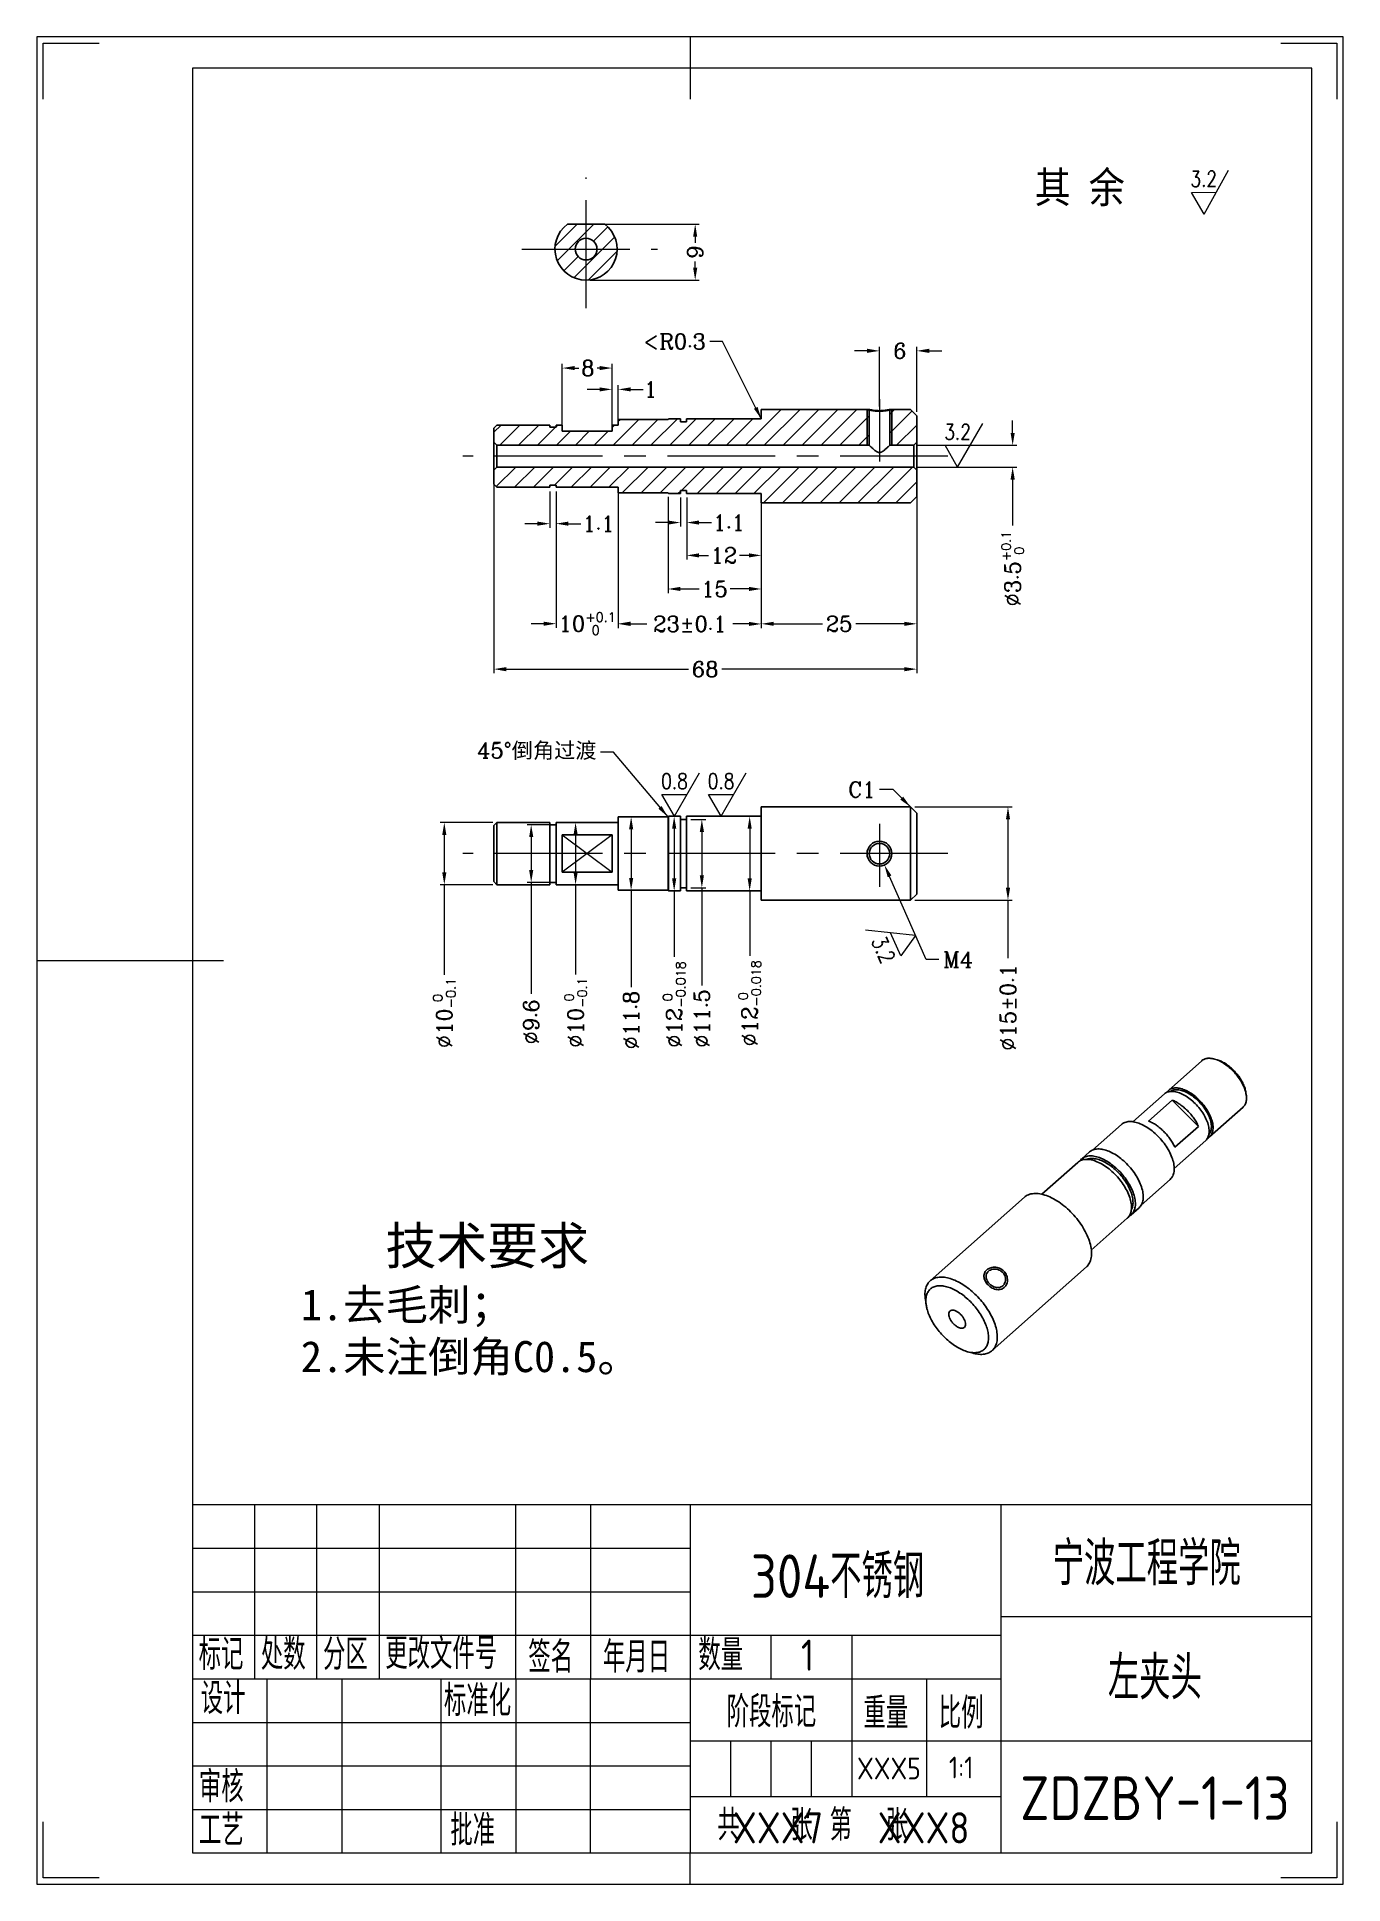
# Model space of a CAD drawing. Header units: millimetres. Extents: x 348 to 7549, y -2121 to -1262.
# Drawn here: x 5816.5 to 6026.5, y -2121.3 to -1824.3 of the extents above; entities that cross this region are included whole.
import ezdxf
from ezdxf.enums import TextEntityAlignment as Align

# ---------------------------------------------------------------- set-up
doc = ezdxf.new("R2010")
doc.units = ezdxf.units.MM
doc.header["$LTSCALE"] = 46.255
doc.header["$PDMODE"] = 3
doc.header["$PDSIZE"] = 8
doc.linetypes.add('CENTER', pattern=[0.6, 0.375, -0.075, 0.075, -0.075])
doc.layers.get('0').update_dxf_attribs({"linetype": 'CONTINUOUS'})
doc.layers.get('Defpoints').update_dxf_attribs({"linetype": 'CONTINUOUS'})
doc.layers.add('02___PRT_ALL_AXES', color=7, linetype='CONTINUOUS')
for name, color, linetype, lineweight in [('dim', 82, 'CONTINUOUS', 9), ('中心线', 2, 'CENTER', 13), ('剖面线', 4, 'CONTINUOUS', 13), ('图框_内框线', 5, 'CONTINUOUS', 13), ('图框_外框线', 7, 'CONTINUOUS', 13), ('图框_标题栏属性', 1, 'CONTINUOUS', 13), ('图框_标题栏文字', 6, 'CONTINUOUS', 13), ('图框_角线', 5, 'CONTINUOUS', 13), ('尺寸线', 80, 'CONTINUOUS', 13), ('文字', 3, 'CONTINUOUS', 13), ('粗实线', 7, 'CONTINUOUS', 20), ('细实线', 20, 'CONTINUOUS', 13)]:
    doc.layers.add(name, color=color, linetype=linetype, lineweight=lineweight)
doc.styles.add('ROMANC', font='romanc.shx', dxfattribs={"bigfont": 'gbcbig.shx'})
doc.styles.get("Standard").update_dxf_attribs({"font": 'txt', "width": 0.85, "bigfont": 'gbcbig.shx'})
doc.styles.add('TXT08', font='txt.shx', dxfattribs={"width": 0.8, "bigfont": 'gbcbig.shx'})
doc.styles.add('宋体', font='SimSun.ttf')
doc.styles.add('工程字', font='gbenor.shx', dxfattribs={"bigfont": 'gbcbig.shx'})
doc.dimstyles.new('YanXiu', dxfattribs={"dimtxt": 2.5, "dimasz": 2.2, "dimexe": 0.66, "dimexo": 0.66, "dimgap": 0.66, "dimtad": 0, "dimtoh": 1, "dimdsep": 46, "dimtxsty": 'ROMANC', "dimcen": 0, "dimclrd": 256, "dimclre": 131, "dimclrt": 42, "dimazin": 2, "dimtfac": 1, "dimtofl": 0, "dimtmove": 0, "dimatfit": 3, "dimfxl": 1, "dimlwd": 5, "dimlwe": 5, "dimarcsym": 0})

msp = doc.modelspace()

# ---------------------------------------------------------------- texts
at = {"layer": 'dim', "style": 'TXT08', "width": 0.8}
for rotation, p in [(1.0876714, (6004.052, -1847.07723)), (293.8541441, (5952.56733, -1971.0064))]:
    msp.add_text('3.2', height=2.5, rotation=rotation, dxfattribs=at).set_placement(p, align=Align.MIDDLE)
for s, p in [('3.2', (5964.49147, -1887.75715)), ('0.8', (5918.97673, -1943.91577)), ('0.8', (5926.46325, -1943.91577))]:
    msp.add_text(s, height=2.5, dxfattribs=at).set_placement(p, align=Align.MIDDLE)
at = {"layer": 'dim', "color": 42, "char_height": 2.5, "attachment_point": 9, "style": 'ROMANC'}
for s, insert in [('<R0.3', (5924.0132, -1874.46828)), ('45%%D{\\fFangSong|b0|i0|c134|p49;倒角过渡}', (5906.43689, -1940.52995)), ('C1', (5951.2713, -1946.52491))]:
    msp.add_mtext(s, dxfattribs=dict(at, insert=insert))
at = {"layer": '中心线', "insert": (5852.09116, -2015.60536), "char_height": 8, "width": 94.3756905, "attachment_point": 1, "style": '宋体'}
msp.add_mtext('{\\H0.75x;     技术要求\\P\\H0.83333x;  1.去毛刺；\\P  2.未注倒角C0.5。}', dxfattribs=at)
at = {"layer": '图框_标题栏属性', "style": '工程字'}
for tag, text, p in [('宁波工程学院', 'xxx2', (5994.89846, -2069.32496)), ('304不锈钢', 'xxx1', (5945.18817, -2071.41513)), ('左夹头', 'xxx3', (5996.21299, -2087.72343)), ('ZDZBY-1-13', 'xxx4', (5996.21299, -2107.43608))]:
    msp.add_attdef(tag, text=text, height=7, dxfattribs=at).set_placement(p, align=Align.MIDDLE)
for tag, text, height, p in [('XXX5', 'xxx5', 3.5, (5953.44426, -2102.67294)), ('1:1', 'xxx6', 3.5, (5965.06645, -2102.51391)), ('XXX7', 'xxx7', 5, (5935.61295, -2112.21422)), ('XXX8', 'xxx8', 5, (5959.01654, -2112.21422))]:
    msp.add_attdef(tag, text=text, height=height, dxfattribs=at).set_placement(p, align=Align.MIDDLE_CENTER)
at = {"layer": '图框_标题栏文字', "style": '工程字'}
for s, p in [('标记', (5842.46593, -2086.81804)), ('处数', (5852.46593, -2086.81804)), ('分区', (5862.46593, -2086.81804)), ('更改文件号', (5872.46593, -2086.66963)), ('签名', (5895.46593, -2087.25676)), ('年月日', (5907.46593, -2087.25676)), ('数量', (5922.80055, -2086.90829)), ('1', (5939.30621, -2086.95146)), ('设计', (5842.80055, -2093.90829)), ('标准化', (5881.90495, -2094.25676)), ('阶段标记', (5927.35671, -2096.05676)), ('重量', (5949.35671, -2096.25676)), ('比例', (5961.46593, -2096.25676)), ('审核', (5842.511, -2108.10837)), ('工艺', (5842.511, -2115.10837)), ('批准', (5882.93596, -2115.10837)), ('共   张 第  张', (5925.86666, -2114.25676))]:
    msp.add_text(s, height=5, dxfattribs=at).set_placement(p)
at = {"layer": '文字', "insert": (5976.88721, -1845.9347), "char_height": 5, "width": 46.5466241, "attachment_point": 1}
msp.add_mtext('{\\fSimSun|b0|i0|c134|p2;其 余} ', dxfattribs=at)

# ---------------------------------------------------------------- blocks, each defined once
blk = doc.blocks.new('*D125')
at = {"layer": 'Defpoints', "color": 0, "transparency": 16777216}
for p in [(5932.93, -1899.17), (5957.93, -1898.17), (5957.93, -1918.62)]:
    blk.add_point(p, dxfattribs=at)
at = {"layer": 'dim', "color": 131, "lineweight": 5, "transparency": 16777216}
for p, q in [((5932.93, -1899.83), (5932.93, -1919.28)), ((5957.93, -1898.83), (5957.93, -1919.28))]:
    blk.add_line(p, q, dxfattribs=at)
at = {"layer": 'dim', "lineweight": 5, "transparency": 16777216}
for p, q in [((5934.93, -1918.62), (5942.75, -1918.62)), ((5955.93, -1918.62), (5948.11, -1918.62))]:
    blk.add_line(p, q, dxfattribs=at)
at = {"layer": 'dim', "transparency": 16777216}
for points in [[(5934.93, -1918.29), (5934.93, -1918.95), (5932.93, -1918.62)], [(5955.93, -1918.29), (5955.93, -1918.95), (5957.93, -1918.62)]]:
    blk.add_solid(points, dxfattribs=at)
at = {"layer": 'dim', "color": 42, "transparency": 16777216, "insert": (5945.43, -1918.62), "char_height": 2.5, "attachment_point": 5, "style": 'ROMANC'}
blk.add_mtext('25', dxfattribs=at)
blk = doc.blocks.new('*D126')
at = {"layer": 'Defpoints', "color": 0, "transparency": 16777216}
for p in [(5920.93, -1897.67), (5932.93, -1897.67), (5932.93, -1907.62)]:
    blk.add_point(p, dxfattribs=at)
at = {"layer": 'dim', "color": 131, "lineweight": 5, "transparency": 16777216}
for p, q in [((5920.93, -1898.33), (5920.93, -1908.28)), ((5932.93, -1898.33), (5932.93, -1908.28))]:
    blk.add_line(p, q, dxfattribs=at)
at = {"layer": 'dim', "lineweight": 5, "transparency": 16777216}
for p, q in [((5922.93, -1907.62), (5924.42, -1907.62)), ((5930.93, -1907.62), (5929.44, -1907.62))]:
    blk.add_line(p, q, dxfattribs=at)
at = {"layer": 'dim', "transparency": 16777216}
for points in [[(5922.93, -1907.28), (5922.93, -1907.95), (5920.93, -1907.62)], [(5930.93, -1907.28), (5930.93, -1907.95), (5932.93, -1907.62)]]:
    blk.add_solid(points, dxfattribs=at)
at = {"layer": 'dim', "color": 42, "transparency": 16777216, "insert": (5926.93, -1907.62), "char_height": 2.5, "attachment_point": 5, "style": 'ROMANC'}
blk.add_mtext('12', dxfattribs=at)
blk = doc.blocks.new('*D127')
at = {"layer": 'Defpoints', "color": 0, "transparency": 16777216}
for p in [(5919.93, -1897.67), (5920.93, -1897.67), (5920.93, -1902.34)]:
    blk.add_point(p, dxfattribs=at)
at = {"layer": 'dim', "color": 131, "lineweight": 5, "transparency": 16777216}
for p, q in [((5919.93, -1898.33), (5919.93, -1903)), ((5920.93, -1898.33), (5920.93, -1903))]:
    blk.add_line(p, q, dxfattribs=at)
at = {"layer": 'dim', "lineweight": 5, "transparency": 16777216}
for p, q in [((5917.93, -1902.34), (5915.93, -1902.34)), ((5922.93, -1902.34), (5924.93, -1902.34))]:
    blk.add_line(p, q, dxfattribs=at)
at = {"layer": 'dim', "transparency": 16777216}
for points in [[(5917.93, -1902.01), (5917.93, -1902.67), (5919.93, -1902.34)], [(5922.93, -1902.01), (5922.93, -1902.67), (5920.93, -1902.34)]]:
    blk.add_solid(points, dxfattribs=at)
at = {"layer": 'dim', "color": 42, "transparency": 16777216, "insert": (5927.73, -1902.34), "char_height": 2.5, "attachment_point": 5, "style": 'ROMANC'}
blk.add_mtext('1.1', dxfattribs=at)
blk = doc.blocks.new('*D128')
at = {"layer": 'Defpoints', "color": 0, "transparency": 16777216}
for p in [(5917.93, -1897.57), (5932.93, -1897.67), (5932.93, -1913.02)]:
    blk.add_point(p, dxfattribs=at)
at = {"layer": 'dim', "color": 131, "lineweight": 5, "transparency": 16777216}
for p, q in [((5917.93, -1898.23), (5917.93, -1913.68)), ((5932.93, -1898.33), (5932.93, -1913.68))]:
    blk.add_line(p, q, dxfattribs=at)
at = {"layer": 'dim', "lineweight": 5, "transparency": 16777216}
for p, q in [((5919.93, -1913.02), (5922.92, -1913.02)), ((5930.93, -1913.02), (5927.94, -1913.02))]:
    blk.add_line(p, q, dxfattribs=at)
at = {"layer": 'dim', "transparency": 16777216}
for points in [[(5919.93, -1912.68), (5919.93, -1913.35), (5917.93, -1913.02)], [(5930.93, -1912.68), (5930.93, -1913.35), (5932.93, -1913.02)]]:
    blk.add_solid(points, dxfattribs=at)
at = {"layer": 'dim', "color": 42, "transparency": 16777216, "insert": (5925.43, -1913.02), "char_height": 2.5, "attachment_point": 5, "style": 'ROMANC'}
blk.add_mtext('15', dxfattribs=at)
blk = doc.blocks.new('*D129')
at = {"layer": 'Defpoints', "color": 0, "transparency": 16777216}
for p in [(5909.93, -1897.57), (5932.93, -1897.67), (5932.93, -1918.64)]:
    blk.add_point(p, dxfattribs=at)
at = {"layer": 'dim', "color": 131, "lineweight": 5, "transparency": 16777216}
for p, q in [((5909.93, -1898.23), (5909.93, -1919.3)), ((5932.93, -1898.33), (5932.93, -1919.3))]:
    blk.add_line(p, q, dxfattribs=at)
at = {"layer": 'dim', "lineweight": 5, "transparency": 16777216}
for p, q in [((5911.93, -1918.64), (5914.52, -1918.64)), ((5930.93, -1918.64), (5928.34, -1918.64))]:
    blk.add_line(p, q, dxfattribs=at)
at = {"layer": 'dim', "transparency": 16777216}
for points in [[(5911.93, -1918.31), (5911.93, -1918.97), (5909.93, -1918.64)], [(5930.93, -1918.31), (5930.93, -1918.97), (5932.93, -1918.64)]]:
    blk.add_solid(points, dxfattribs=at)
at = {"layer": 'dim', "color": 42, "transparency": 16777216, "insert": (5921.43, -1918.64), "char_height": 2.5, "attachment_point": 5, "style": 'ROMANC'}
blk.add_mtext('\\A1;23±0.1', dxfattribs=at)
blk = doc.blocks.new('*D130')
at = {"layer": 'Defpoints', "color": 0, "transparency": 16777216}
for p in [(5899.93, -1896.67), (5909.93, -1896.67), (5909.93, -1918.6)]:
    blk.add_point(p, dxfattribs=at)
at = {"layer": 'dim', "color": 131, "lineweight": 5, "transparency": 16777216}
for p, q in [((5899.93, -1897.33), (5899.93, -1919.26)), ((5909.93, -1897.33), (5909.93, -1919.26))]:
    blk.add_line(p, q, dxfattribs=at)
at = {"layer": 'dim', "lineweight": 5, "transparency": 16777216}
for p, q in [((5897.93, -1918.6), (5895.93, -1918.6)), ((5911.93, -1918.6), (5913.93, -1918.6))]:
    blk.add_line(p, q, dxfattribs=at)
at = {"layer": 'dim', "transparency": 16777216}
for points in [[(5897.93, -1918.27), (5897.93, -1918.94), (5899.93, -1918.6)], [(5911.93, -1918.27), (5911.93, -1918.94), (5909.93, -1918.6)]]:
    blk.add_solid(points, dxfattribs=at)
at = {"layer": 'dim', "color": 42, "transparency": 16777216, "insert": (5904.93, -1918.6), "char_height": 2.5, "attachment_point": 5, "style": 'ROMANC'}
blk.add_mtext('\\A1;10{\\H1.500000;\\S+0.1^  0;}', dxfattribs=at)
blk = doc.blocks.new('*D131')
at = {"layer": 'Defpoints', "color": 0, "transparency": 16777216}
for p in [(5889.93, -1891.67), (5957.93, -1891.67), (5957.93, -1925.91)]:
    blk.add_point(p, dxfattribs=at)
at = {"layer": 'dim', "color": 131, "lineweight": 5, "transparency": 16777216}
for p, q in [((5889.93, -1892.33), (5889.93, -1926.57)), ((5957.93, -1892.33), (5957.93, -1926.57))]:
    blk.add_line(p, q, dxfattribs=at)
at = {"layer": 'dim', "lineweight": 5, "transparency": 16777216}
for p, q in [((5891.93, -1925.91), (5921.25, -1925.91)), ((5955.93, -1925.91), (5926.61, -1925.91))]:
    blk.add_line(p, q, dxfattribs=at)
at = {"layer": 'dim', "transparency": 16777216}
for points in [[(5891.93, -1925.58), (5891.93, -1926.25), (5889.93, -1925.91)], [(5955.93, -1925.58), (5955.93, -1926.25), (5957.93, -1925.91)]]:
    blk.add_solid(points, dxfattribs=at)
at = {"layer": 'dim', "color": 42, "transparency": 16777216, "insert": (5923.93, -1925.91), "char_height": 2.5, "attachment_point": 5, "style": 'ROMANC'}
blk.add_mtext('68', dxfattribs=at)
blk = doc.blocks.new('*D132')
at = {"layer": 'Defpoints', "color": 0, "transparency": 16777216}
for p in [(5898.93, -1896.67), (5899.93, -1896.67), (5899.93, -1902.52)]:
    blk.add_point(p, dxfattribs=at)
at = {"layer": 'dim', "color": 131, "lineweight": 5, "transparency": 16777216}
for p, q in [((5898.93, -1897.33), (5898.93, -1903.18)), ((5899.93, -1897.33), (5899.93, -1903.18))]:
    blk.add_line(p, q, dxfattribs=at)
at = {"layer": 'dim', "lineweight": 5, "transparency": 16777216}
for p, q in [((5896.93, -1902.52), (5894.93, -1902.52)), ((5901.93, -1902.52), (5903.93, -1902.52))]:
    blk.add_line(p, q, dxfattribs=at)
at = {"layer": 'dim', "transparency": 16777216}
for points in [[(5896.93, -1902.18), (5896.93, -1902.85), (5898.93, -1902.52)], [(5901.93, -1902.18), (5901.93, -1902.85), (5899.93, -1902.52)]]:
    blk.add_solid(points, dxfattribs=at)
at = {"layer": 'dim', "color": 42, "transparency": 16777216, "insert": (5906.73, -1902.52), "char_height": 2.5, "attachment_point": 5, "style": 'ROMANC'}
blk.add_mtext('1.1', dxfattribs=at)
blk = doc.blocks.new('*D133')
at = {"layer": 'Defpoints', "color": 0, "transparency": 16777216}
for p in [(5957.93, -1874.73), (5951.93, -1884.35), (5957.93, -1885.17)]:
    blk.add_point(p, dxfattribs=at)
at = {"layer": 'dim', "color": 131, "lineweight": 5, "transparency": 16777216}
for p, q in [((5951.93, -1883.69), (5951.93, -1874.07)), ((5957.93, -1884.51), (5957.93, -1874.07))]:
    blk.add_line(p, q, dxfattribs=at)
at = {"layer": 'dim', "lineweight": 5, "transparency": 16777216}
for p, q in [((5949.93, -1874.73), (5947.93, -1874.73)), ((5959.93, -1874.73), (5961.93, -1874.73))]:
    blk.add_line(p, q, dxfattribs=at)
at = {"layer": 'dim', "transparency": 16777216}
for points in [[(5949.93, -1874.39), (5949.93, -1875.06), (5951.93, -1874.73)], [(5959.93, -1874.39), (5959.93, -1875.06), (5957.93, -1874.73)]]:
    blk.add_solid(points, dxfattribs=at)
at = {"layer": 'dim', "color": 42, "transparency": 16777216, "insert": (5955.23, -1874.73), "char_height": 2.5, "attachment_point": 5, "style": 'ROMANC'}
blk.add_mtext('6', dxfattribs=at)
blk = doc.blocks.new('*D134')
at = {"layer": 'Defpoints', "color": 0, "transparency": 16777216}
for p in [(5904.76, -1854.37), (5904.76, -1863.37), (5922.3, -1863.37)]:
    blk.add_point(p, dxfattribs=at)
at = {"layer": 'dim', "color": 131, "lineweight": 5, "transparency": 16777216}
for p, q in [((5905.42, -1854.37), (5922.96, -1854.37)), ((5905.42, -1863.37), (5922.96, -1863.37))]:
    blk.add_line(p, q, dxfattribs=at)
at = {"layer": 'dim', "lineweight": 5, "transparency": 16777216}
for p, q in [((5922.3, -1856.37), (5922.3, -1857.38)), ((5922.3, -1861.37), (5922.3, -1860.36))]:
    blk.add_line(p, q, dxfattribs=at)
at = {"layer": 'dim', "transparency": 16777216}
for points in [[(5921.97, -1856.37), (5922.63, -1856.37), (5922.3, -1854.37)], [(5921.97, -1861.37), (5922.63, -1861.37), (5922.3, -1863.37)]]:
    blk.add_solid(points, dxfattribs=at)
at = {"layer": 'dim', "color": 42, "transparency": 16777216, "insert": (5922.3, -1858.87), "char_height": 2.5, "attachment_point": 5, "rotation": 90, "style": 'ROMANC'}
blk.add_mtext('9', dxfattribs=at)
blk = doc.blocks.new('*D135')
at = {"layer": 'Defpoints', "color": 0, "transparency": 16777216}
for p in [(5957.43, -1889.92), (5957.43, -1893.42), (5973.34, -1893.42)]:
    blk.add_point(p, dxfattribs=at)
at = {"layer": 'dim', "lineweight": 5, "transparency": 16777216}
for p, q in [((5973.34, -1887.92), (5973.34, -1885.92)), ((5973.34, -1895.42), (5973.34, -1902.82))]:
    blk.add_line(p, q, dxfattribs=at)
at = {"layer": 'dim', "color": 131, "lineweight": 5, "transparency": 16777216}
for p, q in [((5958.09, -1889.92), (5974, -1889.92)), ((5958.09, -1893.42), (5974, -1893.42))]:
    blk.add_line(p, q, dxfattribs=at)
at = {"layer": 'dim', "transparency": 16777216}
for points in [[(5973.01, -1887.92), (5973.68, -1887.92), (5973.34, -1889.92)], [(5973.01, -1895.42), (5973.68, -1895.42), (5973.34, -1893.42)]]:
    blk.add_solid(points, dxfattribs=at)
at = {"layer": 'dim', "color": 42, "transparency": 16777216, "insert": (5973.34, -1909.75), "char_height": 2.5, "attachment_point": 5, "rotation": 90, "style": 'ROMANC'}
blk.add_mtext('\\A1;%%c3.5{\\H1.500000;\\S+0.1^  0;}', dxfattribs=at)
blk = doc.blocks.new('*D136')
at = {"layer": 'Defpoints', "color": 0, "transparency": 16777216}
for p in [(5899.93, -1950.92), (5895.93, -1960.22), (5899.93, -1960.22)]:
    blk.add_point(p, dxfattribs=at)
at = {"layer": 'dim', "color": 131, "lineweight": 5, "transparency": 16777216}
for p, q in [((5899.27, -1950.92), (5895.27, -1950.92)), ((5899.27, -1960.22), (5895.27, -1960.22))]:
    blk.add_line(p, q, dxfattribs=at)
at = {"layer": 'dim', "lineweight": 5, "transparency": 16777216}
for p, q in [((5895.93, -1952.92), (5895.93, -1958.22)), ((5895.93, -1960.22), (5895.93, -1978.13))]:
    blk.add_line(p, q, dxfattribs=at)
at = {"layer": 'dim', "transparency": 16777216}
for points in [[(5895.6, -1952.92), (5896.27, -1952.92), (5895.93, -1950.92)], [(5895.6, -1958.22), (5896.27, -1958.22), (5895.93, -1960.22)]]:
    blk.add_solid(points, dxfattribs=at)
at = {"layer": 'dim', "color": 42, "transparency": 16777216, "insert": (5895.93, -1982.6), "char_height": 2.5, "attachment_point": 5, "rotation": 90, "style": 'ROMANC'}
blk.add_mtext('%%C9.6', dxfattribs=at)
blk = doc.blocks.new('*D137')
at = {"layer": 'Defpoints', "color": 0, "transparency": 16777216}
for p in [(5920.93, -1950.07), (5920.93, -1961.07), (5923.37, -1961.07)]:
    blk.add_point(p, dxfattribs=at)
at = {"layer": 'dim', "color": 131, "lineweight": 5, "transparency": 16777216}
for p, q in [((5921.59, -1950.07), (5924.03, -1950.07)), ((5921.59, -1961.07), (5924.03, -1961.07))]:
    blk.add_line(p, q, dxfattribs=at)
at = {"layer": 'dim', "lineweight": 5, "transparency": 16777216}
for p, q in [((5923.37, -1952.07), (5923.37, -1959.07)), ((5923.37, -1961.07), (5923.37, -1976.77))]:
    blk.add_line(p, q, dxfattribs=at)
at = {"layer": 'dim', "transparency": 16777216}
for points in [[(5923.04, -1952.07), (5923.71, -1952.07), (5923.37, -1950.07)], [(5923.04, -1959.07), (5923.71, -1959.07), (5923.37, -1961.07)]]:
    blk.add_solid(points, dxfattribs=at)
at = {"layer": 'dim', "color": 42, "transparency": 16777216, "insert": (5923.37, -1982.07), "char_height": 2.5, "attachment_point": 5, "rotation": 90, "style": 'ROMANC'}
blk.add_mtext('%%C11.5', dxfattribs=at)
blk = doc.blocks.new('*D138')
at = {"layer": 'Defpoints', "color": 0, "transparency": 16777216}
for p in [(5932.93, -1949.57), (5931.06, -1961.57), (5932.93, -1961.57)]:
    blk.add_point(p, dxfattribs=at)
at = {"layer": 'dim', "color": 131, "lineweight": 5, "transparency": 16777216}
for p, q in [((5932.27, -1949.57), (5930.4, -1949.57)), ((5932.27, -1961.57), (5930.4, -1961.57))]:
    blk.add_line(p, q, dxfattribs=at)
at = {"layer": 'dim', "lineweight": 5, "transparency": 16777216}
for p, q in [((5931.06, -1951.57), (5931.06, -1959.57)), ((5931.06, -1961.57), (5931.06, -1972))]:
    blk.add_line(p, q, dxfattribs=at)
at = {"layer": 'dim', "transparency": 16777216}
for points in [[(5930.73, -1951.57), (5931.39, -1951.57), (5931.06, -1949.57)], [(5930.73, -1959.57), (5931.39, -1959.57), (5931.06, -1961.57)]]:
    blk.add_solid(points, dxfattribs=at)
at = {"layer": 'dim', "color": 42, "transparency": 16777216, "insert": (5931.06, -1979.66), "char_height": 2.5, "attachment_point": 5, "rotation": 90, "style": 'ROMANC'}
blk.add_mtext('\\A1;%%c12{\\H1.500000;\\S 0^ -0.018;}', dxfattribs=at)
blk = doc.blocks.new('*D139')
at = {"layer": 'Defpoints', "color": 0, "transparency": 16777216}
for p in [(5918.03, -1949.57), (5918.03, -1961.57), (5918.92, -1961.57)]:
    blk.add_point(p, dxfattribs=at)
at = {"layer": 'dim', "color": 131, "lineweight": 5, "transparency": 16777216}
for p, q in [((5918.69, -1949.57), (5919.58, -1949.57)), ((5918.69, -1961.57), (5919.58, -1961.57))]:
    blk.add_line(p, q, dxfattribs=at)
at = {"layer": 'dim', "lineweight": 5, "transparency": 16777216}
for p, q in [((5918.92, -1951.57), (5918.92, -1959.57)), ((5918.92, -1961.57), (5918.92, -1972.18))]:
    blk.add_line(p, q, dxfattribs=at)
at = {"layer": 'dim', "transparency": 16777216}
for points in [[(5918.59, -1951.57), (5919.26, -1951.57), (5918.92, -1949.57)], [(5918.59, -1959.57), (5919.26, -1959.57), (5918.92, -1961.57)]]:
    blk.add_solid(points, dxfattribs=at)
at = {"layer": 'dim', "color": 42, "transparency": 16777216, "insert": (5918.92, -1979.84), "char_height": 2.5, "attachment_point": 5, "rotation": 90, "style": 'ROMANC'}
blk.add_mtext('\\A1;%%c12{\\H1.500000;\\S 0^ -0.018;}', dxfattribs=at)
blk = doc.blocks.new('*D140')
at = {"layer": 'Defpoints', "color": 0, "transparency": 16777216}
for p in [(5909.93, -1949.67), (5909.93, -1961.47), (5912, -1961.47)]:
    blk.add_point(p, dxfattribs=at)
at = {"layer": 'dim', "color": 131, "lineweight": 5, "transparency": 16777216}
for p, q in [((5910.59, -1949.67), (5912.66, -1949.67)), ((5910.59, -1961.47), (5912.66, -1961.47))]:
    blk.add_line(p, q, dxfattribs=at)
at = {"layer": 'dim', "lineweight": 5, "transparency": 16777216}
for p, q in [((5912, -1951.67), (5912, -1959.47)), ((5912, -1961.47), (5912, -1977.03))]:
    blk.add_line(p, q, dxfattribs=at)
at = {"layer": 'dim', "transparency": 16777216}
for points in [[(5911.67, -1951.67), (5912.34, -1951.67), (5912, -1949.67)], [(5911.67, -1959.47), (5912.34, -1959.47), (5912, -1961.47)]]:
    blk.add_solid(points, dxfattribs=at)
at = {"layer": 'dim', "color": 42, "transparency": 16777216, "insert": (5912, -1982.33), "char_height": 2.5, "attachment_point": 5, "rotation": 90, "style": 'ROMANC'}
blk.add_mtext('%%c11.8', dxfattribs=at)
blk = doc.blocks.new('*D141')
at = {"layer": 'Defpoints', "color": 0, "transparency": 16777216}
for p in [(5909.93, -1950.57), (5903.07, -1960.57), (5909.93, -1960.57)]:
    blk.add_point(p, dxfattribs=at)
at = {"layer": 'dim', "color": 131, "lineweight": 5, "transparency": 16777216}
for p, q in [((5909.27, -1950.57), (5902.41, -1950.57)), ((5909.27, -1960.57), (5902.41, -1960.57))]:
    blk.add_line(p, q, dxfattribs=at)
at = {"layer": 'dim', "lineweight": 5, "transparency": 16777216}
for p, q in [((5903.07, -1952.57), (5903.07, -1958.57)), ((5903.07, -1960.57), (5903.07, -1974.99))]:
    blk.add_line(p, q, dxfattribs=at)
at = {"layer": 'dim', "transparency": 16777216}
for points in [[(5902.74, -1952.57), (5903.41, -1952.57), (5903.07, -1950.57)], [(5902.74, -1958.57), (5903.41, -1958.57), (5903.07, -1960.57)]]:
    blk.add_solid(points, dxfattribs=at)
at = {"layer": 'dim', "color": 42, "transparency": 16777216, "insert": (5903.07, -1981.15), "char_height": 2.5, "attachment_point": 5, "rotation": 90, "style": 'ROMANC'}
blk.add_mtext('\\A1;%%c10{\\H1.500000;\\S 0^ -0.1;}', dxfattribs=at)
blk = doc.blocks.new('*D142')
at = {"layer": 'Defpoints', "color": 0, "transparency": 16777216}
for p in [(5908.93, -1877.5), (5900.93, -1887.67), (5908.93, -1887.67)]:
    blk.add_point(p, dxfattribs=at)
at = {"layer": 'dim', "color": 131, "lineweight": 5, "transparency": 16777216}
for p, q in [((5900.93, -1887.01), (5900.93, -1876.84)), ((5908.93, -1887.01), (5908.93, -1876.84))]:
    blk.add_line(p, q, dxfattribs=at)
at = {"layer": 'dim', "lineweight": 5, "transparency": 16777216}
for p, q in [((5902.93, -1877.5), (5903.57, -1877.5)), ((5906.93, -1877.5), (5906.56, -1877.5))]:
    blk.add_line(p, q, dxfattribs=at)
at = {"layer": 'dim', "transparency": 16777216}
for points in [[(5902.93, -1877.16), (5902.93, -1877.83), (5900.93, -1877.5)], [(5906.93, -1877.16), (5906.93, -1877.83), (5908.93, -1877.5)]]:
    blk.add_solid(points, dxfattribs=at)
at = {"layer": 'dim', "color": 42, "transparency": 16777216, "insert": (5905.06, -1877.5), "char_height": 2.5, "attachment_point": 5, "style": 'ROMANC'}
blk.add_mtext('8', dxfattribs=at)
blk = doc.blocks.new('*D143')
at = {"layer": 'Defpoints', "color": 0, "transparency": 16777216}
for p in [(5909.93, -1880.93), (5908.93, -1886.67), (5909.93, -1886.67)]:
    blk.add_point(p, dxfattribs=at)
at = {"layer": 'dim', "lineweight": 5, "transparency": 16777216}
for p, q in [((5906.93, -1880.93), (5904.93, -1880.93)), ((5911.93, -1880.93), (5913.93, -1880.93))]:
    blk.add_line(p, q, dxfattribs=at)
at = {"layer": 'dim', "color": 131, "lineweight": 5, "transparency": 16777216}
for p, q in [((5908.93, -1886.01), (5908.93, -1880.27)), ((5909.93, -1886.01), (5909.93, -1880.27))]:
    blk.add_line(p, q, dxfattribs=at)
at = {"layer": 'dim', "transparency": 16777216}
for points in [[(5906.93, -1880.6), (5906.93, -1881.26), (5908.93, -1880.93)], [(5911.93, -1880.6), (5911.93, -1881.26), (5909.93, -1880.93)]]:
    blk.add_solid(points, dxfattribs=at)
at = {"layer": 'dim', "color": 42, "transparency": 16777216, "insert": (5915.13, -1880.93), "char_height": 2.5, "attachment_point": 5, "style": 'ROMANC'}
blk.add_mtext('1', dxfattribs=at)
blk = doc.blocks.new('*D144')
at = {"layer": 'Defpoints', "color": 0, "transparency": 16777216}
for p in [(5951.12, -1953.74), (5952.74, -1957.4)]:
    blk.add_point(p, dxfattribs=at)
at = {"layer": 'dim', "lineweight": 5, "transparency": 16777216}
for p, q in [((5959.46, -1972.61), (5953.55, -1959.23)), ((5961.46, -1972.61), (5959.46, -1972.61))]:
    blk.add_line(p, q, dxfattribs=at)
at = {"layer": 'dim', "transparency": 16777216}
blk.add_solid([(5953.85, -1959.1), (5953.24, -1959.37), (5952.74, -1957.4)], dxfattribs=at)
at = {"layer": 'dim', "color": 42, "transparency": 16777216, "insert": (5964.56, -1972.61), "char_height": 2.5, "attachment_point": 5, "style": 'ROMANC'}
blk.add_mtext('M4', dxfattribs=at)
blk = doc.blocks.new('*D145')
at = {"layer": 'Defpoints', "color": 0, "transparency": 16777216}
for p in [(5890.43, -1950.57), (5881.96, -1960.57), (5890.43, -1960.57)]:
    blk.add_point(p, dxfattribs=at)
at = {"layer": 'dim', "color": 131, "lineweight": 5, "transparency": 16777216}
for p, q in [((5889.77, -1950.57), (5881.3, -1950.57)), ((5889.77, -1960.57), (5881.3, -1960.57))]:
    blk.add_line(p, q, dxfattribs=at)
at = {"layer": 'dim', "lineweight": 5, "transparency": 16777216}
for p, q in [((5881.96, -1952.57), (5881.96, -1958.57)), ((5881.96, -1960.57), (5881.96, -1975.06))]:
    blk.add_line(p, q, dxfattribs=at)
at = {"layer": 'dim', "transparency": 16777216}
for points in [[(5881.63, -1952.57), (5882.3, -1952.57), (5881.96, -1950.57)], [(5881.63, -1958.57), (5882.3, -1958.57), (5881.96, -1960.57)]]:
    blk.add_solid(points, dxfattribs=at)
at = {"layer": 'dim', "color": 42, "transparency": 16777216, "insert": (5881.96, -1981.22), "char_height": 2.5, "attachment_point": 5, "rotation": 90, "style": 'ROMANC'}
blk.add_mtext('\\A1;%%c10{\\H1.500000;\\S 0^ -0.1;}', dxfattribs=at)
blk = doc.blocks.new('*D146')
at = {"layer": 'Defpoints', "color": 0, "transparency": 16777216}
for p in [(5956.93, -1948.07), (5956.93, -1963.07), (5972.59, -1963.07)]:
    blk.add_point(p, dxfattribs=at)
at = {"layer": 'dim', "color": 131, "lineweight": 5, "transparency": 16777216}
for p, q in [((5957.59, -1948.07), (5973.25, -1948.07)), ((5957.59, -1963.07), (5973.25, -1963.07))]:
    blk.add_line(p, q, dxfattribs=at)
at = {"layer": 'dim', "lineweight": 5, "transparency": 16777216}
for p, q in [((5972.59, -1950.07), (5972.59, -1961.07)), ((5972.59, -1963.07), (5972.59, -1972.38))]:
    blk.add_line(p, q, dxfattribs=at)
at = {"layer": 'dim', "transparency": 16777216}
for points in [[(5972.26, -1950.07), (5972.93, -1950.07), (5972.59, -1948.07)], [(5972.26, -1961.07), (5972.93, -1961.07), (5972.59, -1963.07)]]:
    blk.add_solid(points, dxfattribs=at)
at = {"layer": 'dim', "color": 42, "transparency": 16777216, "insert": (5972.59, -1980.3), "char_height": 2.5, "attachment_point": 5, "rotation": 90, "style": 'ROMANC'}
blk.add_mtext('\\A1;%%c15±0.1', dxfattribs=at)

# ---------------------------------------------------------------- dimensions: what is measured, and where the dimension line sits
at = {"layer": 'dim'}
dim = msp.add_linear_dim(base=(5922.29861, -1863.36949), p1=(5904.75579, -1854.36949), p2=(5904.75579, -1863.36949), angle=90, dimstyle='YanXiu', override={"dimasz": 2, "dimtoh": 0}, dxfattribs=at)
dim.commit()
dim.dimension.update_dxf_attribs({"geometry": '*D134', "text_midpoint": (5922.29861, -1858.86949)})
for base, p1, p2, override, picture, middle in [((5957.92981, -1874.72795), (5951.92981, -1884.34894), (5957.92981, -1885.1652), {"dimasz": 2, "dimtoh": 0}, '*D133', (5955.22985, -1874.72795)), ((5908.92981, -1877.49641), (5900.92981, -1887.66518), (5908.92981, -1887.66518), {"dimasz": 2, "dimtoh": 0}, '*D142', (5905.06262, -1877.49641)), ((5909.92981, -1918.6035), (5899.92981, -1896.66518), (5909.92981, -1896.66518), {"dimasz": 2, "dimgap": 0.66, "dimtoh": 0, "dimtol": 1, "dimlim": 0, "dimtp": 0.1, "dimtm": 0, "dimtfac": 0.6, "dimtdec": 3, "dimtolj": 1}, '*D130', (5904.92981, -1918.6035)), ((5957.92981, -1918.62124), (5932.92981, -1899.16518), (5957.92981, -1898.16517), {"dimasz": 2, "dimtoh": 0}, '*D125', (5945.42981, -1918.62124))]:
    dim = msp.add_linear_dim(base=base, p1=p1, p2=p2, dimstyle='YanXiu', override=override, dxfattribs=at)
    dim.commit()
    dim.dimension.update_dxf_attribs({"geometry": picture, "text_midpoint": middle, "dimtype": 160})
for base, p1, p2, override, picture, middle in [((5909.92981, -1880.92998), (5908.92981, -1886.66518), (5909.92981, -1886.66518), {"dimasz": 2, "dimtoh": 0}, '*D143', (5915.12553, -1880.92998)), ((5957.92981, -1925.91209), (5889.92981, -1891.66518), (5957.92981, -1891.66518), {"dimasz": 2, "dimtoh": 0}, '*D131', (5923.92981, -1925.91209)), ((5932.92981, -1918.63869), (5909.92981, -1897.56518), (5932.92981, -1897.66518), {"dimasz": 2, "dimgap": 0.66, "dimtoh": 0, "dimtol": 1, "dimlim": 0, "dimtp": 0.1, "dimtm": 0.1, "dimtfac": 1, "dimtdec": 3, "dimtolj": 1}, '*D129', (5921.42981, -1918.63869)), ((5932.92981, -1913.01627), (5917.92981, -1897.56518), (5932.92981, -1897.66518), {"dimasz": 2, "dimtoh": 0}, '*D128', (5925.42981, -1913.01627)), ((5932.92981, -1907.61615), (5920.92981, -1897.66518), (5932.92981, -1897.66518), {"dimasz": 2, "dimtoh": 0}, '*D126', (5926.92981, -1907.61615))]:
    dim = msp.add_linear_dim(base=base, p1=p1, p2=p2, dimstyle='YanXiu', override=override, dxfattribs=at)
    dim.commit()
    dim.dimension.update_dxf_attribs({"geometry": picture, "text_midpoint": middle})
for base, p1, p2, text, override, picture, middle in [((5973.34353, -1893.41518), (5957.42981, -1889.91518), (5957.42981, -1893.41518), '%%c<>', {"dimasz": 2, "dimgap": 0.66, "dimtoh": 0, "dimtol": 1, "dimlim": 0, "dimtp": 0.1, "dimtm": 0, "dimtfac": 0.6, "dimtdec": 3, "dimtolj": 1}, '*D135', (5973.34353, -1909.75346)), ((5972.59275, -1963.07379), (5956.92981, -1948.07383), (5956.92981, -1963.07379), '%%c<>', {"dimasz": 2, "dimgap": 0.66, "dimtoh": 0, "dimtol": 1, "dimlim": 0, "dimtp": 0.1, "dimtm": 0.1, "dimtfac": 1, "dimtdec": 3, "dimtolj": 1}, '*D146', (5972.59275, -1980.29927)), ((5881.96289, -1960.57374), (5890.42988, -1950.57381), (5890.42982, -1960.57374), '%%c<>', {"dimasz": 2, "dimgap": 0.66, "dimtoh": 0, "dimtol": 1, "dimlim": 0, "dimtp": 0, "dimtm": 0.1, "dimtfac": 0.6, "dimtdec": 3, "dimtolj": 1}, '*D145', (5881.96289, -1981.21711)), ((5895.93345, -1960.22381), (5899.92981, -1950.92381), (5899.92981, -1960.22381), '%%C9.6', {"dimasz": 2, "dimtoh": 0}, '*D136', (5895.93345, -1982.60427)), ((5903.07208, -1960.57381), (5909.92981, -1950.57381), (5909.92981, -1960.57381), '%%c<>', {"dimasz": 2, "dimgap": 0.66, "dimtoh": 0, "dimtol": 1, "dimlim": 0, "dimtp": 0, "dimtm": 0.1, "dimtfac": 0.6, "dimtdec": 3, "dimtolj": 1}, '*D141', (5903.07208, -1981.14518)), ((5912.00438, -1961.47354), (5909.92981, -1949.67407), (5909.92981, -1961.47354), '%%c<>', {"dimasz": 2, "dimtoh": 0}, '*D140', (5912.00438, -1982.33497)), ((5918.92456, -1961.57381), (5918.02981, -1949.57381), (5918.02981, -1961.57381), '%%c<>', {"dimasz": 2, "dimgap": 0.66, "dimtoh": 0, "dimtol": 1, "dimlim": 0, "dimtp": 0, "dimtm": 0.018, "dimtfac": 0.6, "dimtdec": 3, "dimtolj": 1}, '*D139', (5918.92456, -1979.83694)), ((5923.37185, -1961.07381), (5920.92981, -1950.07381), (5920.92981, -1961.07381), '%%C11.5', {"dimasz": 2, "dimtoh": 0}, '*D137', (5923.37185, -1982.0695)), ((5931.05993, -1961.57381), (5932.92981, -1949.57381), (5932.92981, -1961.57381), '%%c<>', {"dimasz": 2, "dimgap": 0.66, "dimtoh": 0, "dimtol": 1, "dimlim": 0, "dimtp": 0, "dimtm": 0.018, "dimtfac": 0.6, "dimtdec": 3, "dimtolj": 1}, '*D138', (5931.05993, -1979.65795))]:
    dim = msp.add_linear_dim(base=base, p1=p1, p2=p2, angle=90, text=text, dimstyle='YanXiu', override=override, dxfattribs=at)
    dim.commit()
    dim.dimension.update_dxf_attribs({"geometry": picture, "text_midpoint": middle, "dimtype": 160})
for base, p1, p2, picture, middle in [((5899.92981, -1902.51615), (5898.92981, -1896.66518), (5899.92981, -1896.66518), '*D132', (5906.73267, -1902.51615)), ((5920.92981, -1902.33877), (5919.92981, -1897.66518), (5920.92981, -1897.66518), '*D127', (5927.73267, -1902.33877))]:
    dim = msp.add_linear_dim(base=base, p1=p1, p2=p2, text='1.1', dimstyle='YanXiu', override={"dimasz": 2, "dimtoh": 0}, dxfattribs=at)
    dim.commit()
    dim.dimension.update_dxf_attribs({"geometry": picture, "text_midpoint": middle})
dim = msp.add_diameter_dim_2p(p1=(5951.121, -1953.74465), p2=(5952.73863, -1957.40296), text='M4', dimstyle='YanXiu', override={"dimasz": 2}, dxfattribs=at)
dim.commit()
dim.dimension.update_dxf_attribs({"geometry": '*D144', "text_midpoint": (5964.56171, -1972.60621), "dimtype": 163})

# ---------------------------------------------------------------- hatches: boundary and pattern name
at = {"layer": '剖面线'}
h = msp.add_hatch(dxfattribs=at)
h.set_pattern_fill('LINE', color=256, scale=0.6, angle=45, style=0)
h.set_pattern_definition([(45, (-23.8092, -364.6992), (-1.3470384, 1.3470384), [])])
h.paths.add_polyline_path([(5901.75579, -1854.36949, 0.236067977), (5899.75579, -1858.36949), (5903.00579, -1858.36949, -0.414213562), (5904.75579, -1856.61949), (5904.75579, -1854.36949)])
h.paths.add_polyline_path([(5907.75579, -1854.36949), (5904.75579, -1854.36949), (5904.75579, -1856.61949, -0.414213562), (5906.50579, -1858.36949), (5909.75579, -1858.36949, 0.236067977)])
h.paths.add_polyline_path([(5909.75579, -1858.36949), (5906.50579, -1858.36949, -0.414213562), (5904.75579, -1860.11949), (5904.75579, -1863.36949, 0.414213562)])
h.paths.add_polyline_path([(5903.00579, -1858.36949), (5899.75579, -1858.36949, 0.414213562), (5904.75579, -1863.36949), (5904.75579, -1860.11949, -0.414213562)])

# ---------------------------------------------------------------- linework, layer by layer
at = {"color": 7, "linetype": 'Continuous'}
for p, q in [((5901.75579, -1854.36949), (5907.75579, -1854.36949)), ((5901.75579, -1854.36949), (5907.75579, -1854.36949)), ((5909.92981, -1885.76518), (5909.92981, -1886.66518)), ((5909.92981, -1885.76518), (5917.92981, -1885.76518)), ((5909.92981, -1885.76518), (5909.92981, -1886.66518)), ((5909.92981, -1885.76518), (5917.92981, -1885.76518)), ((5919.92981, -1885.66518), (5919.92981, -1886.16518)), ((5919.92981, -1885.66518), (5919.92981, -1886.16518)), ((5920.92981, -1885.66518), (5920.92981, -1886.16518)), ((5920.92981, -1885.66518), (5932.92981, -1885.66518)), ((5920.92981, -1885.66518), (5920.92981, -1886.16518)), ((5920.92981, -1885.66518), (5932.92981, -1885.66518)), ((5932.92981, -1884.16518), (5932.92981, -1885.66518)), ((5932.92981, -1884.16518), (5950.27981, -1884.16518)), ((5932.92981, -1884.16518), (5932.92981, -1885.66518)), ((5932.92981, -1884.16518), (5950.27981, -1884.16518)), ((5950.27981, -1889.91518), (5950.27981, -1884.16518)), ((5950.27981, -1889.91518), (5950.27981, -1884.16518)), ((5953.57981, -1889.91518), (5953.57981, -1884.16518)), ((5953.57981, -1884.16518), (5956.92979, -1884.16518)), ((5953.57981, -1884.16518), (5956.92979, -1884.16518)), ((5953.57981, -1889.91518), (5953.57981, -1884.16518)), ((5957.92981, -1885.1652), (5956.92979, -1884.16518)), ((5957.92981, -1885.1652), (5956.92979, -1884.16518)), ((5957.92981, -1885.1652), (5957.92981, -1889.91518)), ((5957.92981, -1885.1652), (5957.92981, -1898.16517)), ((5889.92981, -1887.16524), (5890.42988, -1886.66518)), ((5889.92981, -1887.16524), (5890.42988, -1886.66518)), ((5889.92981, -1887.16524), (5889.92981, -1889.91518)), ((5889.92981, -1887.16524), (5889.92981, -1896.16512)), ((5890.42988, -1886.66518), (5898.92981, -1886.66518)), ((5890.42988, -1886.66518), (5898.92981, -1886.66518)), ((5898.92981, -1886.66518), (5898.92981, -1887.01518)), ((5898.92981, -1886.66518), (5898.92981, -1887.01518)), ((5898.92981, -1887.01518), (5899.92981, -1887.01518)), ((5898.92981, -1887.01518), (5899.92981, -1887.01518)), ((5899.92981, -1886.66518), (5899.92981, -1887.01518)), ((5899.92981, -1886.66518), (5900.92981, -1886.66518)), ((5899.92981, -1886.66518), (5899.92981, -1887.01518)), ((5899.92981, -1886.66518), (5900.92981, -1886.66518)), ((5900.92981, -1886.66518), (5900.92981, -1887.66518)), ((5900.92981, -1887.66518), (5908.92981, -1887.66518)), ((5901.92981, -1887.66518), (5907.92981, -1887.66518)), ((5908.92981, -1886.66518), (5909.92981, -1886.66518)), ((5908.92981, -1887.66518), (5908.92981, -1886.66518)), ((5908.92981, -1886.66518), (5909.92981, -1886.66518)), ((5919.92981, -1886.16518), (5920.92981, -1886.16518)), ((5919.92981, -1886.16518), (5920.92981, -1886.16518)), ((5889.92975, -1889.41512), (5890.42981, -1889.91518)), ((5890.42981, -1889.91518), (5950.27981, -1889.91518)), ((5890.42981, -1889.91518), (5950.27981, -1889.91518)), ((5890.42981, -1889.91518), (5890.42981, -1893.41518)), ((5953.57981, -1889.91518), (5957.42981, -1889.91518)), ((5953.57981, -1889.91518), (5957.42981, -1889.91518)), ((5957.92989, -1889.41512), (5957.42981, -1889.91518)), ((5957.42981, -1889.91518), (5957.42981, -1893.41518)), ((5889.92975, -1893.91524), (5890.42981, -1893.41518)), ((5889.92981, -1893.41518), (5889.92981, -1896.16512)), ((5890.42981, -1893.41518), (5957.42981, -1893.41518)), ((5890.42981, -1893.41518), (5957.42981, -1893.41518)), ((5957.92989, -1893.91525), (5957.42981, -1893.41518)), ((5957.92981, -1893.41518), (5957.92981, -1898.16517)), ((5889.92981, -1896.16512), (5890.42988, -1896.66518)), ((5889.92981, -1896.16512), (5890.42988, -1896.66518)), ((5890.42988, -1896.66518), (5898.92981, -1896.66518)), ((5890.42988, -1896.66518), (5898.92981, -1896.66518)), ((5898.92981, -1896.31518), (5899.92981, -1896.31518)), ((5898.92981, -1896.31518), (5898.92981, -1896.66518)), ((5898.92981, -1896.31518), (5898.92981, -1896.66518)), ((5898.92981, -1896.31518), (5899.92981, -1896.31518)), ((5899.92981, -1896.31518), (5899.92981, -1896.66518)), ((5899.92981, -1896.31518), (5899.92981, -1896.66518)), ((5899.92981, -1896.66518), (5909.92981, -1896.66518)), ((5899.92981, -1896.66518), (5909.92981, -1896.66518)), ((5909.92981, -1896.66518), (5909.92981, -1897.56518)), ((5909.92981, -1896.66518), (5909.92981, -1897.56518)), ((5909.92981, -1897.56518), (5917.92981, -1897.56518)), ((5909.92981, -1897.56518), (5917.92981, -1897.56518)), ((5919.92981, -1897.16518), (5920.92981, -1897.16518)), ((5919.92981, -1897.16518), (5919.92981, -1897.66518)), ((5919.92981, -1897.16518), (5920.92981, -1897.16518)), ((5919.92981, -1897.16518), (5919.92981, -1897.66518)), ((5920.92981, -1897.16518), (5920.92981, -1897.66518)), ((5920.92981, -1897.16518), (5920.92981, -1897.66518)), ((5920.92981, -1897.66518), (5932.92981, -1897.66518)), ((5920.92981, -1897.66518), (5932.92981, -1897.66518)), ((5932.92981, -1897.66518), (5932.92981, -1899.16518)), ((5932.92981, -1897.66518), (5932.92981, -1899.16518)), ((5932.92981, -1899.16518), (5956.92979, -1899.16518)), ((5932.92981, -1899.16518), (5956.92979, -1899.16518)), ((5957.92981, -1898.16517), (5956.92979, -1899.16518)), ((5957.92981, -1898.16517), (5956.92979, -1899.16518)), ((5957.92981, -1949.07381), (5956.9298, -1948.07382)), ((5956.92981, -1963.07381), (5956.92981, -1948.07381)), ((5889.92981, -1960.07381), (5889.92981, -1951.07381)), ((5889.92984, -1951.07384), (5890.42985, -1950.57384)), ((5890.42982, -1960.57381), (5890.42982, -1950.57381)), ((5957.92981, -1962.07381), (5957.92981, -1949.07381)), ((5900.92981, -1958.57381), (5900.92981, -1952.57381)), ((5900.92981, -1952.57381), (5908.92981, -1952.57381)), ((5908.92981, -1958.57381), (5908.92981, -1952.57381)), ((5889.92984, -1960.07378), (5890.42985, -1960.57377)), ((5908.92981, -1958.57381), (5900.92981, -1958.57381)), ((5957.92981, -1962.0738), (5956.9298, -1963.0738)), ((5995.205, -1998.56719), (5998.99484, -1995.20552)), ((5998.99484, -1995.20552), (6003.21416, -1999.43567)), ((6003.21416, -1999.43567), (5999.42433, -2002.79734)), ((5959.44028, -2028.14413), (5959.3047, -2027.23137)), ((5966.10704, -2035.66001), (5966.99711, -2035.90353))]:
    msp.add_line(p, q, dxfattribs=at)
at = {"color": 2, "linetype": 'Continuous'}
for p, q in [((5909.10702, -1889.91518), (5913.25702, -1885.76518)), ((5909.92981, -1886.05393), (5910.21856, -1885.76518)), ((5912.14548, -1889.91518), (5916.29548, -1885.76518)), ((5915.18394, -1889.91518), (5919.43394, -1885.66518)), ((5918.2224, -1889.91518), (5922.4724, -1885.66518)), ((5921.26086, -1889.91518), (5925.51086, -1885.66518)), ((5924.29931, -1889.91518), (5928.54931, -1885.66518)), ((5927.33777, -1889.91518), (5931.58777, -1885.66518)), ((5930.37623, -1889.91518), (5936.12623, -1884.16518)), ((5932.92981, -1884.32314), (5933.08777, -1884.16518)), ((5933.41469, -1889.91518), (5939.16469, -1884.16518)), ((5936.45315, -1889.91518), (5942.20315, -1884.16518)), ((5939.49161, -1889.91518), (5945.24161, -1884.16518)), ((5942.53007, -1889.91518), (5948.28007, -1884.16518)), ((5945.56852, -1889.91518), (5950.27981, -1885.20389)), ((5949.92981, -1889.91518), (5949.92981, -1884.16517)), ((5953.57981, -1884.94235), (5954.35698, -1884.16518)), ((5953.57981, -1887.98081), (5957.16262, -1884.39801)), ((5953.92981, -1889.91518), (5953.92981, -1884.16517)), ((5889.92981, -1887.82318), (5891.08781, -1886.66518)), ((5890.87627, -1889.91518), (5894.12627, -1886.66518)), ((5893.91473, -1889.91518), (5897.16473, -1886.66518)), ((5896.95319, -1889.91518), (5899.85319, -1887.01518)), ((5899.92981, -1886.93856), (5900.20319, -1886.66518)), ((5899.99165, -1889.91518), (5902.24165, -1887.66518)), ((5903.0301, -1889.91518), (5905.2801, -1887.66518)), ((5906.06856, -1889.91518), (5908.31856, -1887.66518)), ((5908.92981, -1887.05393), (5909.31856, -1886.66518)), ((5948.60698, -1889.91518), (5950.27981, -1888.24235)), ((5954.6839, -1889.91518), (5957.92981, -1886.66927)), ((5890.31653, -1896.55184), (5893.45319, -1893.41518)), ((5893.24165, -1896.66518), (5896.49165, -1893.41518)), ((5896.2801, -1896.66518), (5899.5301, -1893.41518)), ((5899.66856, -1896.31518), (5902.56856, -1893.41518)), ((5902.35702, -1896.66518), (5905.60702, -1893.41518)), ((5905.39548, -1896.66518), (5908.64548, -1893.41518)), ((5908.43394, -1896.66518), (5911.68394, -1893.41518)), ((5910.5724, -1897.56518), (5914.7224, -1893.41518)), ((5913.61086, -1897.56518), (5917.76086, -1893.41518)), ((5916.64931, -1897.56518), (5920.79931, -1893.41518)), ((5920.08777, -1897.16518), (5923.83777, -1893.41518)), ((5922.62623, -1897.66518), (5926.87623, -1893.41518)), ((5925.66469, -1897.66518), (5929.91469, -1893.41518)), ((5928.70315, -1897.66518), (5932.95315, -1893.41518)), ((5931.74161, -1897.66518), (5935.99161, -1893.41518)), ((5933.28007, -1899.16518), (5939.03007, -1893.41518)), ((5936.31852, -1899.16518), (5942.06852, -1893.41518)), ((5939.35698, -1899.16518), (5945.10698, -1893.41518)), ((5942.39544, -1899.16518), (5948.14544, -1893.41518)), ((5945.4339, -1899.16518), (5951.1839, -1893.41518)), ((5948.47236, -1899.16518), (5954.22236, -1893.41518)), ((5951.51082, -1899.16518), (5957.26082, -1893.41518)), ((5919.58777, -1897.66518), (5919.92981, -1897.32314)), ((5954.54928, -1899.16518), (5957.92981, -1895.78464))]:
    msp.add_line(p, q, dxfattribs=at)
at = {"color": 7, "linetype": 'Continuous'}
msp.add_circle((5904.75579, -1858.36949), 1.75, dxfattribs=at)
at = {"color": 2, "linetype": 'Continuous'}
msp.add_circle((5951.92981, -1955.57381), 2, dxfattribs=at)
at = {"color": 7, "linetype": 'Continuous'}
for centre, radius, start, end in [((5904.75579, -1858.36949), 5, 126.8698976, 53.1301024), ((6002.15871, -1996.96188), 9.23149, 44.5829164, 44.9265705), ((6002.97418, -1996.23796), 8.29528, 44.9263546, 45.417828)]:
    msp.add_arc(centre, radius, start, end, dxfattribs=at)
at = {"color": 2, "linetype": 'Continuous'}
msp.add_spline([(5949.92981, -1884.16517), (5949.97357, -1884.17673), (5950.10234, -1884.20934), (5950.30996, -1884.25749), (5950.58617, -1884.31295), (5950.92154, -1884.36679), (5951.30076, -1884.40945), (5951.71185, -1884.43348), (5952.13173, -1884.43395), (5952.54464, -1884.41067), (5952.92687, -1884.36833), (5953.26569, -1884.31436), (5953.54504, -1884.2585), (5953.75515, -1884.20986), (5953.8855, -1884.17688), (5953.92981, -1884.16517)], degree=3, dxfattribs=at)
at = {"color": 7, "linetype": 'Continuous'}
for points, start_tangent, end_tangent in [([(5950.27981, -1884.16518), (5950.33489, -1884.17711), (5950.49934, -1884.2104), (5950.76248, -1884.25639), (5951.10452, -1884.30253), (5951.50304, -1884.3365), (5951.92897, -1884.34894), (5952.35581, -1884.33654), (5952.75353, -1884.30271), (5953.09657, -1884.25648), (5953.35978, -1884.2105), (5953.52463, -1884.17713), (5953.57981, -1884.16518)], (0.976644302, -0.214862532), (0.976644299, 0.214862547)), ([(5953.57981, -1889.91518), (5953.54315, -1889.94971), (5953.44721, -1890.03961), (5953.31813, -1890.15939), (5953.17121, -1890.29367), (5953.01666, -1890.4318), (5952.86257, -1890.56517), (5952.71392, -1890.68804), (5952.57305, -1890.797), (5952.43989, -1890.89047), (5952.30763, -1890.97039), (5952.16581, -1891.03614), (5952.0064, -1891.07708), (5951.84105, -1891.07537), (5951.68238, -1891.03176), (5951.5409, -1890.96429), (5951.40974, -1890.88385), (5951.27825, -1890.79081), (5951.13935, -1890.68292), (5950.99269, -1890.56147), (5950.84012, -1890.42929), (5950.68644, -1890.29188), (5950.53988, -1890.1579), (5950.41165, -1890.03889), (5950.31638, -1889.94961), (5950.27981, -1889.91518)], (-0.727591944, -0.686010177), (-0.727591914, 0.686010209)), ([(6003.74524, -1988.87623), (6003.93559, -1988.73317), (6004.44536, -1988.52631), (6005.05652, -1988.47821), (6005.74623, -1988.59084), (6005.77071, -1988.59745)], (0.747773972, 0.663953377), (0.964566093, -0.26384134)), ([(6005.77071, -1988.59745), (6006.2075, -1988.7421)], (0.964566093, -0.26384134), (0.932514177, -0.361133368)), ([(6006.2075, -1988.7421), (6006.48829, -1988.86049), (6007.24995, -1989.2748), (6007.99602, -1989.81175), (6008.69472, -1990.44261)], (0.932514177, -0.361133368), (0.706200387, -0.708012015)), ([(6006.21563, -1988.71918), (6006.86233, -1988.95629), (6007.548, -1989.32942), (6008.21959, -1989.81293), (6008.79689, -1990.32969)], (0.96457522, -0.26380797), (0.712247564, -0.70192835)), ([(6008.7337, -1990.48193), (6009.33433, -1991.15365), (6009.89993, -1991.93206), (6010.36231, -1992.74529), (6010.6978, -1993.55619), (6010.80753, -1993.92795)], (0.701941153, -0.712234945), (0.247164512, -0.968973531)), ([(6008.84736, -1990.37986), (6009.42187, -1991.01836), (6009.93116, -1991.71898), (6010.34758, -1992.45102), (6010.64978, -1993.18104), (6010.82419, -1993.87702), (6010.83122, -1993.92234)], (0.706200412, -0.70801199), (0.147197434, -0.98910713)), ([(5998.99484, -1995.20552), (5999.61243, -1995.49798), (6000.23493, -1995.88242), (6000.84621, -1996.34892), (6001.43086, -1996.88582)], (0.928561812, -0.371177803), (0.706200403, -0.708011999)), ([(6010.89905, -1994.37897), (6010.93613, -1995.03509), (6010.83059, -1995.64732), (6010.57869, -1996.14203), (6010.38058, -1996.35672)], (0.147128921, -0.989117324), (-0.747773899, -0.663953459)), ([(6010.80753, -1993.92795), (6010.89134, -1994.32924), (6010.89905, -1994.37897)], (0.247164512, -0.968973531), (0.147128921, -0.989117324)), ([(5995.205, -1998.56719), (5995.82259, -1998.85965), (5996.44509, -1999.2441), (5997.05637, -1999.7106), (5997.64103, -2000.24749)], (0.928561812, -0.371177803), (0.706200403, -0.708011999)), ([(6001.43086, -1996.88582), (6001.97332, -1997.47892), (6002.45924, -1998.11243), (6002.87645, -1998.77036), (6003.21416, -1999.43567)], (0.706200403, -0.708011999), (0.406272099, -0.913752145)), ([(5999.42433, -2002.79734), (5999.08661, -2002.13204), (5998.6694, -2001.47411), (5998.18348, -2000.8406), (5997.64103, -2000.24749)], (-0.406272099, 0.913752145), (-0.706200403, 0.708011999)), ([(5959.30464, -2027.23137), (5959.26811, -2026.93298), (5959.2652, -2026.02561), (5959.43917, -2025.23566), (5959.78469, -2024.58739), (5960.08217, -2024.26447)], (-0.146746331, 0.989174158), (0.747611658, 0.664136138)), ([(5959.44018, -2028.14383), (5959.4086, -2027.88583), (5959.40604, -2027.09931), (5959.5568, -2026.41458), (5959.85629, -2025.85266), (5960.29535, -2025.43068), (5960.86062, -2025.16151), (5961.53472, -2025.0534), (5962.297, -2025.10958), (5963.12466, -2025.32845), (5963.99281, -2025.70367), (5964.87269, -2026.22261), (5965.73423, -2026.86607), (5966.54859, -2027.60929)], (-0.146686177, 0.98918308), (0.7062004, -0.708012002)), ([(5960.08217, -2024.26447), (5960.29121, -2024.10054), (5960.94332, -2023.78995), (5961.72098, -2023.66515), (5962.60037, -2023.72987), (5963.55521, -2023.98225), (5964.55677, -2024.41501), (5965.5719, -2025.01359), (5966.56594, -2025.75578), (5967.50659, -2026.61423)], (0.747611658, 0.664136138), (0.706200408, -0.708011994)), ([(5962.30588, -2033.26134), (5961.55425, -2032.43455), (5960.88145, -2031.53974), (5960.3127, -2030.60636), (5959.8687, -2029.66608), (5959.56436, -2028.75002), (5959.44018, -2028.14383)], (-0.706200406, 0.708011996), (-0.146686177, 0.98918308)), ([(5966.54859, -2027.60929), (5967.30022, -2028.43607), (5967.97302, -2029.33088), (5968.54177, -2030.26427), (5968.98577, -2031.20455), (5969.29011, -2032.1206), (5969.44586, -2032.98479), (5969.44843, -2033.77131), (5969.29766, -2034.45604), (5968.99818, -2035.01796), (5968.55911, -2035.43994), (5967.99385, -2035.70911), (5967.31974, -2035.81722), (5966.55747, -2035.76104), (5966.10691, -2035.66005)], (0.706200406, -0.708011996), (-0.964532609, 0.26396372)), ([(5967.50659, -2026.61423), (5968.3747, -2027.56918), (5969.15079, -2028.60161), (5969.80686, -2029.67849), (5970.31899, -2030.76328), (5970.67002, -2031.8201), (5970.84963, -2032.81709), (5970.85254, -2033.72446), (5970.67858, -2034.5144), (5970.33306, -2035.16267), (5970.03557, -2035.48559)], (0.706200399, -0.708012003), (-0.747611661, -0.664136134)), ([(5966.10691, -2035.66005), (5965.7298, -2035.54218), (5964.86166, -2035.16695), (5963.98178, -2034.64801), (5963.12023, -2034.00455), (5962.30588, -2033.26134)], (-0.964532609, 0.26396372), (-0.7062004, 0.708012002)), ([(5970.03557, -2035.48559), (5969.82654, -2035.64953), (5969.17443, -2035.96011), (5968.39676, -2036.08492), (5967.51738, -2036.02019), (5966.99716, -2035.90363)], (-0.747611661, -0.664136134), (-0.964541354, 0.263931766))]:
    msp.add_spline(points, degree=3, dxfattribs=dict(at, start_tangent=start_tangent, end_tangent=end_tangent))
at = {"color": 2, "linetype": 'Continuous'}
for points, start_tangent, end_tangent in [([(5971.92807, -2022.69227), (5971.60406, -2022.42847), (5971.23323, -2022.23523), (5970.8329, -2022.11836), (5970.4235, -2022.07983), (5970.02122, -2022.11782), (5969.64734, -2022.2281), (5969.31684, -2022.40571), (5969.05028, -2022.63998), (5968.85798, -2022.92227), (5968.7495, -2023.23745), (5968.72561, -2023.57678), (5968.78469, -2023.92687), (5968.92243, -2024.27866), (5969.13126, -2024.61849), (5969.40151, -2024.93339)], (-0.706200403, 0.708011999), (0.706200403, -0.708011999)), ([(5969.40151, -2024.93339), (5969.71918, -2025.20815), (5970.07015, -2025.43024), (5970.44048, -2025.58892), (5970.81505, -2025.67504), (5971.18312, -2025.68258), (5971.52925, -2025.60772), (5971.84321, -2025.44947), (5972.10802, -2025.21468), (5972.31392, -2024.91195), (5972.44868, -2024.56031), (5972.50677, -2024.17473), (5972.48349, -2023.77699), (5972.37725, -2023.38397), (5972.19012, -2023.0165), (5971.92807, -2022.69227)], (0.706200403, -0.708011999), (-0.706200403, 0.708011999))]:
    msp.add_spline(points, degree=3, dxfattribs=dict(at, start_tangent=start_tangent, end_tangent=end_tangent))
at = {"layer": '02___PRT_ALL_AXES', "color": 7, "linetype": 'Continuous'}
for p, q in [((5918.02981, -1885.66518), (5919.92981, -1885.66518)), ((5918.02981, -1897.66518), (5919.92981, -1897.66518)), ((5932.92981, -1963.07381), (5932.92981, -1948.07381)), ((5932.92981, -1948.07381), (5956.92981, -1948.07381)), ((5890.42982, -1950.57381), (5898.92981, -1950.57381)), ((5898.92981, -1960.57381), (5898.92981, -1950.57381)), ((5898.92981, -1950.92381), (5899.92981, -1950.92381)), ((5899.92981, -1960.57381), (5899.92981, -1950.57381)), ((5899.92981, -1950.57381), (5909.92981, -1950.57381)), ((5909.92981, -1949.67381), (5917.92981, -1949.67381)), ((5909.92981, -1961.47354), (5909.92981, -1949.67407)), ((5917.92981, -1961.47381), (5917.92981, -1949.67381)), ((5918.02981, -1949.57381), (5919.92981, -1949.57381)), ((5919.92981, -1961.57354), (5919.92981, -1949.57408)), ((5919.92981, -1950.07381), (5920.92981, -1950.07381)), ((5920.92981, -1949.57381), (5932.92981, -1949.57381)), ((5920.92981, -1961.57354), (5920.92981, -1949.57408)), ((5890.42982, -1960.57381), (5898.92981, -1960.57381)), ((5898.92981, -1960.22381), (5899.92981, -1960.22381)), ((5899.92981, -1960.57381), (5909.92981, -1960.57381)), ((5909.92981, -1961.47381), (5917.92981, -1961.47381)), ((5918.02981, -1961.57381), (5919.92981, -1961.57381)), ((5919.92981, -1961.07381), (5920.92981, -1961.07381)), ((5920.92981, -1961.57381), (5932.92981, -1961.57381)), ((5932.92981, -1963.07381), (5956.92981, -1963.07381)), ((6003.74499, -1988.87597), (5998.37605, -1993.63834)), ((5997.74441, -1994.19862), (5992.66129, -1998.70746)), ((6010.38083, -1996.35698), (6005.01189, -2001.11936)), ((5990.83079, -1999.12811), (5986.16688, -2003.26512)), ((6004.38025, -2001.67964), (5999.29604, -2006.18945)), ((5985.71132, -2003.53554), (5984.44804, -2004.6561)), ((5983.8164, -2005.21637), (5978.02578, -2010.35279)), ((5998.66108, -2007.95572), (5993.98185, -2012.1063)), ((5975.24135, -2010.81757), (5960.08199, -2024.26427)), ((5993.67432, -2012.51276), (5992.41104, -2013.63332)), ((5991.7794, -2014.1936), (5985.98304, -2019.33511)), ((5985.1951, -2022.0391), (5970.03575, -2035.4858))]:
    msp.add_line(p, q, dxfattribs=at)
msp.add_circle((5951.92981, -1955.57381), 1.65, dxfattribs=at)
for centre, radius, start, end in [((5998.89815, -1995.86761), 2.06895, 98.0286696, 98.7494304), ((6004.0351, -2000.01936), 1.47039, 294.5855847, 311.6064106), ((6002.86936, -2000.33715), 2.06019, 344.3516746, 345.0809303), ((5986.81335, -2004.77893), 1.66147, 130.9103916, 131.5539661), ((5992.5785, -2011.27637), 1.65211, 311.5541038, 312.2197888)]:
    msp.add_arc(centre, radius, start, end, dxfattribs=at)
for points, start_tangent, end_tangent in [([(5998.58343, -1993.82273), (5997.9975, -1994.01865), (5997.74485, -1994.19917)], (-0.988361003, -0.152126685), (-0.748242491, -0.663425335)), ([(5998.37649, -1993.63889), (5998.17787, -1993.85372), (5998.09975, -1993.96822)], (-0.748242491, -0.663425335), (-0.525109392, -0.851034739)), ([(6003.32578, -1995.20498), (6002.50246, -1994.47507), (6001.6386, -1993.89077), (6000.77752, -1993.48137), (5999.96239, -1993.26741), (5999.23409, -1993.25962), (5998.62914, -1993.45838), (5998.37649, -1993.63889)], (-0.706200403, 0.708011999), (-0.748242491, -0.663425335)), ([(6002.69414, -1995.76526), (6001.87082, -1995.03535), (6001.00696, -1994.45105), (6000.14588, -1994.04165), (5999.33075, -1993.82769), (5998.60918, -1993.81893)], (-0.706200403, 0.708011999), (-0.990196467, -0.139681626)), ([(6003.21156, -1995.35715), (6002.44587, -1994.67834), (6001.64248, -1994.13493), (6000.84167, -1993.7542), (6000.0836, -1993.55521), (5999.40628, -1993.54796), (5998.84368, -1993.73281), (5998.71536, -1993.81516)], (-0.706200403, 0.708011999), (-0.810155678, -0.586214788)), ([(6002.69414, -1995.76526), (6003.43564, -1996.60418), (6004.05812, -1997.51003), (6004.53039, -1998.43741), (6004.82875, -1999.33979), (6004.93825, -2000.17195), (6004.86011, -2000.86755)], (0.706200403, -0.708011999), (-0.257467706, -0.966286904)), ([(6003.21156, -1995.35715), (6003.90114, -1996.13734), (6004.48006, -1996.97979), (6004.91926, -1997.84225), (6005.19674, -1998.68147), (6005.29857, -1999.45537), (6005.21966, -2000.12515), (6004.96395, -2000.65721), (6004.87375, -2000.76476)], (0.706200403, -0.708011999), (-0.681292647, -0.732011154)), ([(6003.32578, -1995.20498), (6004.06728, -1996.0439), (6004.68976, -1996.94975), (6005.16203, -1997.87713), (6005.46039, -1998.77952), (6005.56989, -1999.61167), (6005.48503, -2000.33186), (6005.21008, -2000.90397), (6005.01145, -2001.11881)], (0.706200403, -0.708011999), (-0.748242491, -0.663425335)), ([(5996.67147, -2000.97675), (5995.76677, -2000.16797), (5994.81745, -1999.50664), (5993.86501, -1999.02168), (5992.95106, -1998.73427), (5992.11556, -1998.65698), (5991.39502, -1998.79318), (5990.83073, -1999.12818)], (-0.706200403, 0.708011999), (-0.748327449, -0.663329503)), ([(5996.67147, -2000.97675), (5997.49202, -2001.89765), (5998.19255, -2002.8904), (5998.74245, -2003.91164), (5999.11768, -2004.91671), (5999.30185, -2005.86169), (5999.2869, -2006.7053), (5999.07348, -2007.41064), (5998.67094, -2007.94691), (5998.66115, -2007.95566)], (0.706200403, -0.708011999), (-0.748327449, -0.663329503)), ([(6004.85319, -2000.89285), (6004.57844, -2001.46425), (6004.37981, -2001.67908)], (-0.269745278, -0.962931714), (-0.748242491, -0.663425335)), ([(5989.75607, -2007.09635), (5988.83603, -2006.27386), (5987.87063, -2005.60132), (5986.90204, -2005.10813), (5985.9726, -2004.81585), (5985.12294, -2004.73725), (5984.39019, -2004.87576), (5983.81633, -2005.21644)], (-0.706200403, 0.708011999), (-0.748327449, -0.663329503)), ([(5984.44797, -2004.65616), (5984.43802, -2004.66506), (5984.16753, -2004.97465)], (-0.748327449, -0.663329503), (-0.567778974, -0.823181047)), ([(5990.38771, -2006.53607), (5989.46767, -2005.71358), (5988.50227, -2005.04104), (5987.53368, -2004.54786), (5986.60424, -2004.25557), (5985.75458, -2004.17697), (5985.02183, -2004.31548), (5984.44797, -2004.65616)], (-0.706200403, 0.708011999), (-0.748327449, -0.663329503)), ([(5990.22453, -2006.75345), (5989.38116, -2005.9995), (5988.4962, -2005.38301), (5987.60833, -2004.93093), (5986.75635, -2004.663), (5985.9775, -2004.59095), (5985.30581, -2004.71792), (5985.2492, -2004.74012)], (-0.706200403, 0.708011999), (-0.924614025, -0.380905375)), ([(5991.65099, -2005.41551), (5990.73095, -2004.59302), (5989.76554, -2003.92048), (5988.79696, -2003.4273), (5987.86752, -2003.13502), (5987.01786, -2003.05641), (5986.28511, -2003.19493), (5985.72528, -2003.5233)], (-0.706200403, 0.708011999), (-0.755730936, -0.654882244)), ([(5989.75607, -2007.09635), (5990.59053, -2008.03285), (5991.30293, -2009.04243), (5991.86215, -2010.08097), (5992.24374, -2011.10308), (5992.43103, -2012.06408), (5992.41582, -2012.92198), (5992.22752, -2013.57914)], (0.706200403, -0.708011999), (-0.415951452, -0.909386821)), ([(5990.22453, -2006.75345), (5990.98945, -2007.61191), (5991.64249, -2008.53737), (5992.1551, -2009.48936), (5992.50489, -2010.42629), (5992.67657, -2011.30721), (5992.66264, -2012.09362), (5992.46369, -2012.75115), (5992.4287, -2012.81786)], (0.706200403, -0.708011999), (-0.482876072, -0.8756887)), ([(5990.38771, -2006.53607), (5991.22217, -2007.47257), (5991.93457, -2008.48215), (5992.49379, -2009.52069), (5992.87538, -2010.5428), (5993.06267, -2011.5038), (5993.04746, -2012.3617), (5992.83043, -2013.079), (5992.42107, -2013.62436), (5992.41111, -2013.63326)], (0.706200403, -0.708011999), (-0.748327449, -0.663329503)), ([(5991.65099, -2005.41551), (5992.48545, -2006.35201), (5993.19785, -2007.36159), (5993.75707, -2008.40013), (5994.13866, -2009.42224), (5994.32595, -2010.38324), (5994.31074, -2011.24114), (5994.09371, -2011.95845), (5993.68868, -2012.49988)], (0.706200403, -0.708011999), (-0.740570285, -0.671978908)), ([(5982.66594, -2013.16754), (5981.58997, -2012.19862), (5980.46129, -2011.39224), (5979.32326, -2010.7794), (5978.21963, -2010.38364), (5977.1928, -2010.22018), (5976.28224, -2010.2953), (5975.52294, -2010.6061), (5975.2418, -2010.81788)], (-0.706200403, 0.708011999), (-0.747791637, -0.663933482)), ([(5982.66594, -2013.16754), (5983.64784, -2014.26177), (5984.49795, -2015.43926), (5985.18359, -2016.65476), (5985.67841, -2017.86156), (5985.9634, -2019.01328), (5986.02761, -2020.06566), (5985.86856, -2020.97827), (5985.49238, -2021.71602), (5985.19465, -2022.03879)], (0.706200403, -0.708011999), (-0.747791637, -0.663933482)), ([(5992.22752, -2013.57914), (5992.1988, -2013.63928), (5991.78943, -2014.18464), (5991.77947, -2014.19353)], (-0.415951452, -0.909386821), (-0.748327449, -0.663329503)), ([(5992.41111, -2013.63326), (5992.04652, -2013.88151)], (-0.748327449, -0.663329503), (-0.888942211, -0.458019372)), ([(5969.28687, -2022.90006), (5969.44403, -2022.72986), (5969.75698, -2022.5248), (5970.13489, -2022.40314), (5970.55155, -2022.37628), (5970.97437, -2022.45099), (5971.37068, -2022.62617), (5971.70699, -2022.88838)], (0.600592587, 0.799555217), (0.706200403, -0.708011999)), ([(5969.62258, -2024.7373), (5969.35617, -2024.41355), (5969.16815, -2024.05408), (5969.07764, -2023.68434), (5969.09395, -2023.32751), (5969.21848, -2023.00272), (5969.28687, -2022.90006)], (-0.706200403, 0.708011999), (0.600592587, 0.799555217)), ([(5971.92624, -2024.88077), (5971.76566, -2025.05554), (5971.46076, -2025.24987), (5971.105, -2025.3421), (5970.71846, -2025.32879), (5970.32568, -2025.21411), (5969.95112, -2025.00991), (5969.62258, -2024.7373)], (-0.600299517, -0.799775274), (-0.706200403, 0.708011999)), ([(5971.70699, -2022.88838), (5971.96559, -2023.22245), (5972.13186, -2023.6108), (5972.19239, -2024.0206), (5972.14599, -2024.41748), (5971.99927, -2024.77191), (5971.92624, -2024.88077)], (0.706200403, -0.708011999), (-0.600299517, -0.799775274)), ([(5963.26626, -2029.12603), (5963.12784, -2029.32236), (5963.07055, -2029.62908), (5963.12317, -2030.00113), (5963.28143, -2030.40834), (5963.53252, -2030.81774), (5963.8561, -2031.19616)], (-0.744910549, -0.667164353), (0.706200403, -0.708011999)), ([(5964.99837, -2029.67446), (5964.62852, -2029.35768), (5964.24237, -2029.1282), (5963.87119, -2029.00462), (5963.54506, -2028.99694), (5963.2904, -2029.1058), (5963.26626, -2029.12603)], (-0.706200403, 0.708011999), (-0.744910549, -0.667164353)), ([(5965.58821, -2031.74459), (5965.56406, -2031.76483), (5965.3094, -2031.87368), (5964.98327, -2031.866), (5964.6121, -2031.74242), (5964.22595, -2031.51294), (5963.8561, -2031.19616)], (-0.744910549, -0.667164353), (-0.706200403, 0.708011999)), ([(5964.99837, -2029.67446), (5965.32194, -2030.05288), (5965.57303, -2030.46228), (5965.7313, -2030.8695), (5965.78392, -2031.24154), (5965.72662, -2031.54827), (5965.58821, -2031.74459)], (0.706200403, -0.708011999), (-0.744910549, -0.667164353))]:
    msp.add_spline(points, degree=3, dxfattribs=dict(at, start_tangent=start_tangent, end_tangent=end_tangent))
at = {"layer": 'dim'}
for p, q in [((6004.15941, -1852.73425), (6008.06725, -1845.65879)), ((6002.07261, -1849.27323), (6006.11333, -1849.19652)), ((6004.15941, -1852.73425), (6002.07261, -1849.27323)), ((5964.49147, -1893.41518), (5968.53292, -1886.41518)), ((5964.49147, -1893.41518), (5962.47074, -1889.91518)), ((5962.47074, -1889.91518), (5966.51219, -1889.91518)), ((5918.97673, -1949.57381), (5923.01818, -1942.57381)), ((5926.46325, -1949.57381), (5930.5047, -1942.57381)), ((5918.97673, -1949.57381), (5916.956, -1946.07381)), ((5916.956, -1946.07381), (5920.99746, -1946.07381)), ((5926.46325, -1949.57381), (5924.44253, -1946.07381)), ((5924.44253, -1946.07381), (5928.48398, -1946.07381)), ((5957.74204, -1968.71823), (5949.70559, -1967.85288)), ((5955.35822, -1971.98178), (5953.72382, -1968.28556)), ((5957.74204, -1968.71823), (5955.35822, -1971.98178))]:
    msp.add_line(p, q, dxfattribs=at)
at = {"layer": '中心线'}
for p, q in [((5904.75579, -1867.87117), (5904.75579, -1846.86949)), ((5894.42268, -1858.36949), (5916.25579, -1858.36949)), ((5951.92981, -1882.48298), (5951.92981, -1892.50305)), ((5962.92981, -1891.66518), (5884.92981, -1891.66518)), ((5951.92981, -1950.80242), (5951.92981, -1960.92783)), ((5962.92981, -1955.57381), (5884.92981, -1955.57381))]:
    msp.add_line(p, q, dxfattribs=at)
at = {"layer": '图框_内框线'}
for points in [[(5921.46593, -1824.25676), (5921.46593, -1834.25676)], [(5816.46593, -1972.75676), (5846.46593, -1972.75676)], [(6021.46593, -2060.25676), (5841.46593, -2060.25676), (5841.46593, -2116.25676), (6021.46593, -2116.25676), (6021.46593, -2060.25676)], [(5921.46593, -2121.25676), (5921.46593, -2116.25676)]]:
    msp.add_lwpolyline(points, dxfattribs=at)
msp.add_lwpolyline([(5841.46593, -2116.25676), (6021.46593, -2116.25676), (6021.46593, -1829.25676), (5841.46593, -1829.25676)], close=True, dxfattribs=at)
at = {"layer": '图框_外框线'}
msp.add_lwpolyline([(5816.46593, -2121.25676), (6026.46593, -2121.25676), (6026.46593, -1824.25676), (5816.46593, -1824.25676)], close=True, dxfattribs=at)
at = {"layer": '图框_角线', "flags": 128}
for points in [[(5817.46593, -1834.25676), (5817.46593, -1825.25676), (5826.46593, -1825.25676)], [(6016.46593, -1825.25676), (6025.46593, -1825.25676), (6025.46593, -1834.25676)], [(5826.46593, -2120.25676), (5817.46593, -2120.25676), (5817.46593, -2111.25676)], [(6025.46593, -2111.25676), (6025.46593, -2120.25676), (6016.46593, -2120.25676)]]:
    msp.add_lwpolyline(points, dxfattribs=at)
at = {"layer": '尺寸线'}
for p, q in [((5851.46593, -2060.25676), (5851.46593, -2088.25676)), ((5861.46593, -2088.25676), (5861.46593, -2060.25676)), ((5871.46593, -2060.25676), (5871.46593, -2088.25676)), ((5893.46593, -2088.25676), (5893.46593, -2060.25676)), ((5905.46593, -2060.25676), (5905.46593, -2088.25676)), ((5921.46593, -2060.25676), (5921.46593, -2116.25676)), ((5971.46593, -2060.25676), (5971.46593, -2116.25676)), ((5841.46593, -2067.25676), (5921.46593, -2067.25676)), ((5841.46593, -2074.25676), (5921.46593, -2074.25676)), ((5971.46593, -2078.25676), (6021.46593, -2078.25676)), ((5841.46593, -2081.25676), (5971.46593, -2081.25676)), ((5934.46593, -2081.25676), (5934.46593, -2088.25676)), ((5947.46593, -2081.25676), (5947.46593, -2107.25676)), ((5841.46593, -2088.25676), (5971.46593, -2088.25676)), ((5853.46593, -2116.25676), (5853.46593, -2088.25676)), ((5865.46593, -2088.25676), (5865.46593, -2116.25676)), ((5881.46593, -2116.25676), (5881.46593, -2088.25676)), ((5893.46593, -2088.25676), (5893.46593, -2116.25676)), ((5905.46593, -2116.25676), (5905.46593, -2088.25676)), ((5959.46593, -2088.25676), (5959.46593, -2107.25676)), ((5841.46593, -2095.25676), (5921.46593, -2095.25676)), ((6021.46593, -2098.25676), (5921.46593, -2098.25676)), ((5927.96593, -2098.25676), (5927.96593, -2107.25676)), ((5934.46593, -2098.25676), (5934.46593, -2107.25676)), ((5940.96593, -2098.25676), (5940.96593, -2107.25676)), ((5841.46593, -2102.25676), (5921.46593, -2102.25676)), ((5971.46593, -2107.25676), (5921.46593, -2107.25676)), ((5841.46593, -2109.25676), (5921.46593, -2109.25676))]:
    msp.add_line(p, q, dxfattribs=at)
at = {"layer": '粗实线'}
for p, q in [((5917.92981, -1885.76518), (5918.02981, -1885.66518)), ((5917.92981, -1897.56518), (5918.02981, -1897.66518)), ((5917.92981, -1949.67381), (5918.02981, -1949.57381)), ((5918.02981, -1949.57381), (5918.02981, -1961.57381)), ((5917.92981, -1961.47381), (5918.02981, -1961.57381))]:
    msp.add_line(p, q, dxfattribs=at)
at = {"layer": '细实线'}
for p, q in [((5908.92981, -1952.57381), (5900.92981, -1958.57381)), ((5900.92981, -1952.57381), (5908.92981, -1958.57381))]:
    msp.add_line(p, q, dxfattribs=at)

msp.set_redraw_order([(e.dxf.handle, doc.entitydb.next_handle()) for e in msp.query("TEXT MTEXT ATTDEF DIMENSION ARC_DIMENSION")])  # texts and dimensions are drawn at this point

# ---------------------------------------------------------------- leaders
at = {"layer": 'dim', "annotation_type": 0, "has_hookline": 1, "hookline_direction": 1}
for points, override, text_width in [([(5932.92981, -1885.66518), (5926.6732, -1873.21828), (5924.6732, -1873.21828)], {"dimasz": 2, "dimgap": 0.66, "dimtad": 0, "dimtoh": 0}, 10.59524), ([(5917.92981, -1949.67381), (5909.15614, -1939.27995), (5907.09689, -1939.27995)], {"dimasz": 2, "dimgap": 0.66, "dimtad": 0}, 20.21905), ([(5956.92981, -1948.07383), (5954.12496, -1945.27491), (5951.9313, -1945.27491)], {"dimasz": 2, "dimgap": 0.66, "dimtad": 0}, 3.57143)]:
    msp.add_leader(points, dimstyle='YanXiu', override=override, dxfattribs=dict(at, text_width=text_width))

doc.saveas('drawing.dxf')
